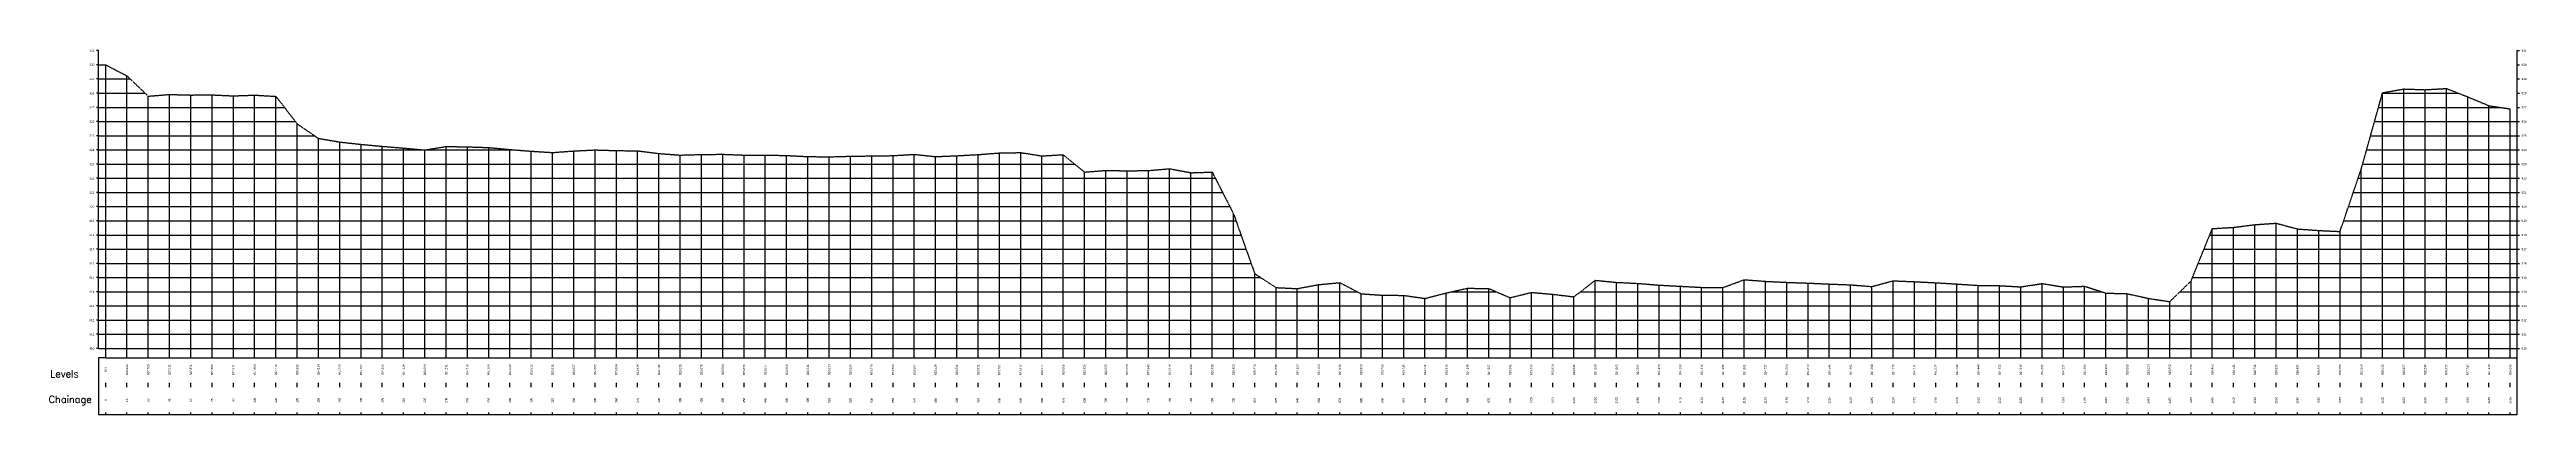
# Model space of a CAD drawing. Header units: millimetres. Extents: x 824502 to 1498685, y 1474633 to 1481826.
# Drawn here: x 1479007 to 1480753, y 1478908 to 1479165 of the extents above; entities that cross this region are included whole.
import ezdxf
from ezdxf.enums import TextEntityAlignment as Align

# ---------------------------------------------------------------- set-up
doc = ezdxf.new("R2010")
doc.units = ezdxf.units.MM
doc.linetypes.add('HIDDEN', pattern=[0.375, 0.25, -0.125])
for name, color, linetype in [('Chainage_TXT', 7, 'Continuous'), ('GL', 3, 'HIDDEN'), ('SCALE_LINE', 1, 'Continuous'), ('TitleBox', 7, 'Continuous')]:
    doc.layers.add(name, color=color, linetype=linetype)
doc.styles.add('ROMANS', font='romans.shx')
doc.styles.get("Standard").update_dxf_attribs({"font": 'arial.ttf'})

msp = doc.modelspace()

# ---------------------------------------------------------------- linework, layer by layer
at = {"layer": 'Chainage_TXT', "color": 0}
for p, q in [((1479041.3, 1479154.518), (1479046.3, 1479154.518)), ((1479041.3, 1479144.518), (1479063.606, 1479144.518)), ((1479041.3, 1479134.518), (1479074.088, 1479134.518)), ((1480651.211, 1479134.518), (1480704.741, 1479134.518)), ((1480651.3, 1478954.518), (1480651.3, 1479134.838)), ((1480666.3, 1478954.518), (1480666.3, 1479137.488)), ((1480681.3, 1478954.518), (1480681.3, 1479136.978)), ((1480696.3, 1478954.518), (1480696.3, 1479137.838)), ((1480711.3, 1478954.518), (1480711.3, 1479131.938)), ((1480726.3, 1478954.518), (1480726.3, 1479125.698)), ((1479041.3, 1479124.518), (1479172.296, 1479124.518)), ((1479041.3, 1479114.518), (1479180.032, 1479114.518)), ((1479181.3, 1478954.518), (1479181.3, 1479112.878)), ((1480645.627, 1479114.518), (1480746.3, 1479114.518)), ((1480648.419, 1479124.518), (1480734.063, 1479124.518)), ((1480741.3, 1478954.518), (1480741.3, 1479123.418)), ((1479041.3, 1479104.518), (1479193.571, 1479104.518)), ((1479041.3, 1479094.518), (1479334.922, 1479094.518)), ((1479196.3, 1478954.518), (1479196.3, 1479102.659)), ((1479211.3, 1478954.518), (1479211.3, 1479100.098)), ((1479226.3, 1478954.518), (1479226.3, 1479098.439)), ((1479241.3, 1478954.518), (1479241.3, 1479097.068)), ((1479256.3, 1478954.518), (1479256.3, 1479095.809)), ((1479271.3, 1478954.518), (1479271.3, 1479094.458)), ((1479286.3, 1478954.518), (1479286.3, 1479096.929)), ((1479301.3, 1478954.518), (1479301.3, 1479096.698)), ((1479316.3, 1478954.518), (1479316.3, 1479096.208)), ((1479331.3, 1478954.518), (1479331.3, 1479094.798)), ((1479346.3, 1478954.518), (1479346.3, 1479093.638)), ((1479361.3, 1478954.518), (1479361.3, 1479092.678)), ((1479376.3, 1478954.518), (1479376.3, 1479093.788)), ((1479391.3, 1478954.518), (1479391.3, 1479094.518)), ((1479406.3, 1478954.518), (1479406.3, 1479094.058)), ((1479421.3, 1478954.518), (1479421.3, 1479093.878)), ((1479436.3, 1478954.518), (1479436.3, 1479091.968)), ((1479451.3, 1478954.518), (1479451.3, 1479090.868)), ((1479466.3, 1478954.518), (1479466.3, 1479091.298)), ((1479481.3, 1478954.518), (1479481.3, 1479091.458)), ((1479496.3, 1478954.518), (1479496.3, 1479090.878)), ((1479511.3, 1478954.518), (1479511.3, 1479090.889)), ((1479526.3, 1478954.518), (1479526.3, 1479090.598)), ((1479586.3, 1478954.518), (1479586.3, 1479090.298)), ((1479601.3, 1478954.518), (1479601.3, 1479090.498)), ((1479616.3, 1478954.518), (1479616.3, 1479091.388)), ((1479646.3, 1478954.518), (1479646.3, 1479090.428)), ((1479661.3, 1478954.518), (1479661.3, 1479091.228)), ((1479676.3, 1478954.518), (1479676.3, 1479092.388)), ((1479691.3, 1478954.518), (1479691.3, 1479092.638)), ((1479706.3, 1478954.518), (1479706.3, 1479090.289)), ((1479721.3, 1478954.518), (1479721.3, 1479091.168)), ((1480640.044, 1479094.518), (1480746.3, 1479094.518)), ((1480642.836, 1479104.518), (1480746.3, 1479104.518)), ((1479041.3, 1479084.518), (1479729.416, 1479084.518)), ((1479041.3, 1479074.518), (1479828.536, 1479074.518)), ((1479541.3, 1478954.518), (1479541.3, 1479089.828)), ((1479556.3, 1478954.518), (1479556.3, 1479089.658)), ((1479571.3, 1478954.518), (1479571.3, 1479090.079)), ((1479631.3, 1478954.518), (1479631.3, 1479089.808)), ((1479736.3, 1478954.518), (1479736.3, 1479078.878)), ((1479751.3, 1478954.518), (1479751.3, 1479080.068)), ((1479766.3, 1478954.518), (1479766.3, 1479079.798)), ((1479781.3, 1478954.518), (1479781.3, 1479079.998)), ((1479796.3, 1478954.518), (1479796.3, 1479081.279)), ((1479811.3, 1478954.518), (1479811.3, 1479078.439)), ((1479826.3, 1478954.518), (1479826.3, 1479078.898)), ((1480634.058, 1479074.518), (1480746.3, 1479074.518)), ((1480636.3, 1478954.518), (1480636.3, 1479081.108)), ((1480637.252, 1479084.518), (1480746.3, 1479084.518)), ((1479041.3, 1479064.518), (1479833.639, 1479064.518)), ((1480630.656, 1479064.518), (1480746.3, 1479064.518)), ((1479041.3, 1479054.518), (1479838.743, 1479054.518)), ((1479041.3, 1479044.518), (1479843.072, 1479044.518)), ((1479841.3, 1478954.518), (1479841.3, 1479049.509)), ((1480531.3, 1478954.518), (1480531.3, 1479039.039)), ((1480546.3, 1478954.518), (1480546.3, 1479039.928)), ((1480561.3, 1478954.518), (1480561.3, 1479041.828)), ((1480576.3, 1478954.518), (1480576.3, 1479042.868)), ((1480591.3, 1478954.518), (1480591.3, 1479038.818)), ((1480623.852, 1479044.518), (1480746.3, 1479044.518)), ((1480627.254, 1479054.518), (1480746.3, 1479054.518)), ((1479041.3, 1479034.518), (1479846.622, 1479034.518)), ((1479041.3, 1479024.518), (1479850.172, 1479024.518)), ((1480525.407, 1479024.518), (1480746.3, 1479024.518)), ((1480529.466, 1479034.518), (1480746.3, 1479034.518)), ((1480606.3, 1478954.518), (1480606.3, 1479037.728)), ((1480621.3, 1478954.518), (1480621.3, 1479037.018)), ((1479041.3, 1479014.518), (1479853.723, 1479014.518)), ((1479041.3, 1479004.518), (1479860.503, 1479004.518)), ((1479856.3, 1478954.518), (1479856.3, 1479007.258)), ((1480201.3, 1478954.518), (1480201.3, 1479003.028)), ((1480517.291, 1479004.518), (1480746.3, 1479004.518)), ((1480521.349, 1479014.518), (1480746.3, 1479014.518)), ((1479041.3, 1478994.518), (1479928.603, 1478994.518)), ((1479871.3, 1478954.518), (1479871.3, 1478997.478)), ((1479886.3, 1478954.518), (1479886.3, 1478996.748)), ((1479901.3, 1478954.518), (1479901.3, 1478999.559)), ((1479916.3, 1478954.518), (1479916.3, 1479000.948)), ((1479931.3, 1478954.518), (1479931.3, 1478993.108)), ((1479946.3, 1478954.518), (1479946.3, 1478992.108)), ((1479961.3, 1478954.518), (1479961.3, 1478991.968)), ((1479976.3, 1478954.518), (1479976.3, 1478989.828)), ((1479991.3, 1478954.518), (1479991.3, 1478993.668)), ((1479995.118, 1478994.518), (1480026.571, 1478994.518)), ((1480006.3, 1478954.518), (1480006.3, 1478997.009)), ((1480021.3, 1478954.518), (1480021.3, 1478996.788)), ((1480036.3, 1478954.518), (1480036.3, 1478990.328)), ((1480051.3, 1478954.518), (1480051.3, 1478994.068)), ((1480066.3, 1478954.518), (1480066.3, 1478992.758)), ((1480081.3, 1478954.518), (1480081.3, 1478990.968)), ((1480085.879, 1478994.518), (1480453.363, 1478994.518)), ((1480096.3, 1478954.518), (1480096.3, 1479002.598)), ((1480111.3, 1478954.518), (1480111.3, 1479001.168)), ((1480126.3, 1478954.518), (1480126.3, 1479000.419)), ((1480141.3, 1478954.518), (1480141.3, 1478999.218)), ((1480156.3, 1478954.518), (1480156.3, 1478998.418)), ((1480171.3, 1478954.518), (1480171.3, 1478997.618)), ((1480186.3, 1478954.518), (1480186.3, 1478997.468)), ((1480216.3, 1478954.518), (1480216.3, 1479001.888)), ((1480231.3, 1478954.518), (1480231.3, 1479001.158)), ((1480246.3, 1478954.518), (1480246.3, 1479000.648)), ((1480261.3, 1478954.518), (1480261.3, 1478999.968)), ((1480276.3, 1478954.518), (1480276.3, 1478999.418)), ((1480291.3, 1478954.518), (1480291.3, 1478998.198)), ((1480306.3, 1478954.518), (1480306.3, 1479002.269)), ((1480321.3, 1478954.518), (1480321.3, 1479001.628)), ((1480336.3, 1478954.518), (1480336.3, 1479000.889)), ((1480351.3, 1478954.518), (1480351.3, 1478999.998)), ((1480366.3, 1478954.518), (1480366.3, 1478999.008)), ((1480381.3, 1478954.518), (1480381.3, 1478998.838)), ((1480396.3, 1478954.518), (1480396.3, 1478997.978)), ((1480396.3, 1478954.518), (1480396.3, 1478997.978)), ((1480411.3, 1478954.518), (1480411.3, 1479000.318)), ((1480426.3, 1478954.518), (1480426.3, 1478997.888)), ((1480441.3, 1478954.518), (1480441.3, 1478998.418)), ((1480456.3, 1478954.518), (1480456.3, 1478993.569)), ((1480471.3, 1478954.518), (1480471.3, 1478993.168)), ((1480486.3, 1478954.518), (1480486.3, 1478989.858)), ((1480501.3, 1478954.518), (1480501.3, 1478987.538)), ((1480508.501, 1478994.518), (1480746.3, 1478994.518)), ((1480516.3, 1478954.518), (1480516.3, 1479002.078)), ((1480516.3, 1478954.518), (1480516.3, 1479002.078)), ((1479041.3, 1478984.518), (1480746.3, 1478984.518)), ((1479041.3, 1478974.518), (1480746.3, 1478974.518)), ((1479041.3, 1478964.518), (1480746.3, 1478964.518)), ((1479041.3, 1478954.518), (1480746.3, 1478954.518)), ((1480746.3, 1478908.018), (1480746.3, 1478954.518)), ((1479046.3, 1478948.018), (1479041.3, 1478948.018)), ((1479041.3, 1478948.018), (1479041.3, 1478908.018)), ((1479046.3, 1478948.018), (1480746.3, 1478948.018)), ((1479041.3, 1478908.018), (1480746.3, 1478908.018))]:
    msp.add_line(p, q, dxfattribs=at)
at = {"layer": 'Chainage_TXT'}
for p, q in [((1479046.3, 1478954.518), (1479046.3, 1479154.518)), ((1479061.3, 1478954.518), (1479061.3, 1479146.718)), ((1479076.3, 1478954.518), (1479076.3, 1479132.408)), ((1479091.3, 1478954.518), (1479091.3, 1479133.618)), ((1479106.3, 1478954.518), (1479106.3, 1479133.228)), ((1479121.3, 1478954.518), (1479121.3, 1479133.318)), ((1479136.3, 1478954.518), (1479136.3, 1479132.628)), ((1479151.3, 1478954.518), (1479151.3, 1479133.158)), ((1479166.3, 1478954.518), (1479166.3, 1479132.269)), ((1479046.3, 1478951.018), (1479046.3, 1478954.518))]:
    msp.add_line(p, q, dxfattribs=at)
at = {"layer": 'GL', "color": 1}
msp.add_lwpolyline([(1479046.3, 1479154.518), (1479061.3, 1479146.718), (1479076.3, 1479132.408), (1479091.3, 1479133.618), (1479106.3, 1479133.228), (1479121.3, 1479133.318), (1479136.3, 1479132.628), (1479151.3, 1479133.158), (1479166.3, 1479132.269), (1479181.3, 1479112.878), (1479196.3, 1479102.659), (1479211.3, 1479100.098), (1479226.3, 1479098.439), (1479241.3, 1479097.068), (1479256.3, 1479095.809), (1479271.3, 1479094.458), (1479286.3, 1479096.929), (1479301.3, 1479096.698), (1479316.3, 1479096.208), (1479331.3, 1479094.798), (1479346.3, 1479093.638), (1479361.3, 1479092.678), (1479376.3, 1479093.788), (1479391.3, 1479094.518), (1479406.3, 1479094.058), (1479421.3, 1479093.878), (1479436.3, 1479091.968), (1479451.3, 1479090.868), (1479466.3, 1479091.298), (1479481.3, 1479091.458), (1479496.3, 1479090.878), (1479511.3, 1479090.889), (1479526.3, 1479090.598), (1479541.3, 1479089.828), (1479556.3, 1479089.658), (1479571.3, 1479090.079), (1479586.3, 1479090.298), (1479601.3, 1479090.498), (1479616.3, 1479091.388), (1479631.3, 1479089.808), (1479646.3, 1479090.428), (1479661.3, 1479091.228), (1479676.3, 1479092.388), (1479691.3, 1479092.638), (1479706.3, 1479090.289), (1479721.3, 1479091.168), (1479736.3, 1479078.878), (1479751.3, 1479080.068), (1479766.3, 1479079.798), (1479781.3, 1479079.998), (1479796.3, 1479081.279), (1479811.3, 1479078.439), (1479826.3, 1479078.898), (1479841.3, 1479049.509), (1479856.3, 1479007.258), (1479871.3, 1478997.478), (1479886.3, 1478996.748), (1479901.3, 1478999.559), (1479916.3, 1479000.948), (1479931.3, 1478993.108), (1479946.3, 1478992.108), (1479961.3, 1478991.968), (1479976.3, 1478989.828), (1479991.3, 1478993.668), (1480006.3, 1478997.009), (1480021.3, 1478996.788), (1480036.3, 1478990.328), (1480051.3, 1478994.068), (1480066.3, 1478992.758), (1480081.3, 1478990.968), (1480096.3, 1479002.598), (1480111.3, 1479001.168), (1480126.3, 1479000.419), (1480141.3, 1478999.218), (1480156.3, 1478998.418), (1480171.3, 1478997.618), (1480186.3, 1478997.468), (1480201.3, 1479003.028), (1480216.3, 1479001.888), (1480231.3, 1479001.158), (1480246.3, 1479000.648), (1480261.3, 1478999.968), (1480276.3, 1478999.418), (1480291.3, 1478998.198), (1480306.3, 1479002.269), (1480321.3, 1479001.628), (1480336.3, 1479000.889), (1480351.3, 1478999.998), (1480366.3, 1478999.008), (1480381.3, 1478998.838), (1480396.3, 1478997.978), (1480411.3, 1479000.318), (1480426.3, 1478997.888), (1480441.3, 1478998.418), (1480456.3, 1478993.569), (1480471.3, 1478993.168), (1480486.3, 1478989.858), (1480501.3, 1478987.538), (1480516.3, 1479002.078), (1480531.3, 1479039.039), (1480546.3, 1479039.928), (1480561.3, 1479041.828), (1480576.3, 1479042.868), (1480591.3, 1479038.818), (1480606.3, 1479037.728), (1480621.3, 1479037.018), (1480636.3, 1479081.108), (1480651.3, 1479134.838), (1480666.3, 1479137.488), (1480681.3, 1479136.978), (1480696.3, 1479137.838), (1480711.3, 1479131.938), (1480726.3, 1479125.698), (1480741.3, 1479123.418)], dxfattribs=at)
at = {"layer": 'SCALE_LINE', "color": 5}
for p, q in [((1479041.3, 1479164.518), (1479039.8, 1479164.518)), ((1479041.3, 1478954.518), (1479041.3, 1479164.518)), ((1480746.3, 1478954.518), (1480746.3, 1479164.518)), ((1480746.3, 1479164.518), (1480747.8, 1479164.518)), ((1479041.3, 1479154.518), (1479039.8, 1479154.518)), ((1479041.3, 1479144.518), (1479039.8, 1479144.518)), ((1480746.3, 1479154.518), (1480747.8, 1479154.518)), ((1480746.3, 1479144.518), (1480747.8, 1479144.518)), ((1479041.3, 1479134.518), (1479039.8, 1479134.518)), ((1480746.3, 1479134.518), (1480747.8, 1479134.518)), ((1479041.3, 1479124.518), (1479039.8, 1479124.518)), ((1479041.3, 1479114.518), (1479039.8, 1479114.518)), ((1480746.3, 1479124.518), (1480747.8, 1479124.518)), ((1480746.3, 1479114.518), (1480747.8, 1479114.518)), ((1479041.3, 1479104.518), (1479039.8, 1479104.518)), ((1479041.3, 1479094.518), (1479039.8, 1479094.518)), ((1480746.3, 1479104.518), (1480747.8, 1479104.518)), ((1480746.3, 1479094.518), (1480747.8, 1479094.518)), ((1479041.3, 1479084.518), (1479039.8, 1479084.518)), ((1479041.3, 1479074.518), (1479039.8, 1479074.518)), ((1480746.3, 1479084.518), (1480747.8, 1479084.518)), ((1480746.3, 1479074.518), (1480747.8, 1479074.518)), ((1479041.3, 1479064.518), (1479039.8, 1479064.518)), ((1480746.3, 1479064.518), (1480747.8, 1479064.518)), ((1479041.3, 1479054.518), (1479039.8, 1479054.518)), ((1479041.3, 1479044.518), (1479039.8, 1479044.518)), ((1480746.3, 1479054.518), (1480747.8, 1479054.518)), ((1480746.3, 1479044.518), (1480747.8, 1479044.518)), ((1479041.3, 1479034.518), (1479039.8, 1479034.518)), ((1479041.3, 1479024.518), (1479039.8, 1479024.518)), ((1480746.3, 1479034.518), (1480747.8, 1479034.518)), ((1480746.3, 1479024.518), (1480747.8, 1479024.518)), ((1479041.3, 1479014.518), (1479039.8, 1479014.518)), ((1479041.3, 1479004.518), (1479039.8, 1479004.518)), ((1480746.3, 1479014.518), (1480747.8, 1479014.518)), ((1480746.3, 1479004.518), (1480747.8, 1479004.518)), ((1479041.3, 1478994.518), (1479039.8, 1478994.518)), ((1480746.3, 1478994.518), (1480747.8, 1478994.518)), ((1479041.3, 1478984.518), (1479039.8, 1478984.518)), ((1479041.3, 1478974.518), (1479039.8, 1478974.518)), ((1480746.3, 1478984.518), (1480747.8, 1478984.518)), ((1480746.3, 1478974.518), (1480747.8, 1478974.518)), ((1479041.3, 1478964.518), (1479039.8, 1478964.518)), ((1479041.3, 1478954.518), (1479039.8, 1478954.518)), ((1480746.3, 1478964.518), (1480747.8, 1478964.518)), ((1480746.3, 1478954.518), (1480747.8, 1478954.518))]:
    msp.add_line(p, q, dxfattribs=at)
at = {"layer": 'TitleBox'}
for p, q in [((1479046.3, 1478948.018), (1479046.3, 1478951.018)), ((1479061.3, 1478948.018), (1479061.3, 1478954.518)), ((1479076.3, 1478948.018), (1479076.3, 1478954.518)), ((1479091.3, 1478948.018), (1479091.3, 1478954.518)), ((1479106.3, 1478948.018), (1479106.3, 1478954.518)), ((1479121.3, 1478948.018), (1479121.3, 1478954.518)), ((1479136.3, 1478948.018), (1479136.3, 1478954.518)), ((1479151.3, 1478948.018), (1479151.3, 1478954.518)), ((1479166.3, 1478948.018), (1479166.3, 1478954.518)), ((1479181.3, 1478948.018), (1479181.3, 1478954.518)), ((1479196.3, 1478948.018), (1479196.3, 1478954.518)), ((1479211.3, 1478948.018), (1479211.3, 1478954.518)), ((1479226.3, 1478948.018), (1479226.3, 1478954.518)), ((1479241.3, 1478948.018), (1479241.3, 1478954.518)), ((1479256.3, 1478948.018), (1479256.3, 1478954.518)), ((1479271.3, 1478948.018), (1479271.3, 1478954.518)), ((1479286.3, 1478948.018), (1479286.3, 1478954.518)), ((1479301.3, 1478948.018), (1479301.3, 1478954.518)), ((1479316.3, 1478948.018), (1479316.3, 1478954.518)), ((1479331.3, 1478948.018), (1479331.3, 1478954.518)), ((1479346.3, 1478948.018), (1479346.3, 1478954.518)), ((1479361.3, 1478948.018), (1479361.3, 1478954.518)), ((1479376.3, 1478948.018), (1479376.3, 1478954.518)), ((1479391.3, 1478948.018), (1479391.3, 1478954.518)), ((1479406.3, 1478948.018), (1479406.3, 1478954.518)), ((1479421.3, 1478948.018), (1479421.3, 1478954.518)), ((1479436.3, 1478948.018), (1479436.3, 1478954.518)), ((1479451.3, 1478948.018), (1479451.3, 1478954.518)), ((1479466.3, 1478948.018), (1479466.3, 1478954.518)), ((1479481.3, 1478948.018), (1479481.3, 1478954.518)), ((1479496.3, 1478948.018), (1479496.3, 1478954.518)), ((1479511.3, 1478948.018), (1479511.3, 1478954.518)), ((1479526.3, 1478948.018), (1479526.3, 1478954.518)), ((1479541.3, 1478948.018), (1479541.3, 1478954.518)), ((1479556.3, 1478948.018), (1479556.3, 1478954.518)), ((1479571.3, 1478948.018), (1479571.3, 1478954.518)), ((1479586.3, 1478948.018), (1479586.3, 1478954.518)), ((1479601.3, 1478948.018), (1479601.3, 1478954.518)), ((1479616.3, 1478948.018), (1479616.3, 1478954.518)), ((1479631.3, 1478948.018), (1479631.3, 1478954.518)), ((1479646.3, 1478948.018), (1479646.3, 1478954.518)), ((1479661.3, 1478948.018), (1479661.3, 1478954.518)), ((1479676.3, 1478948.018), (1479676.3, 1478954.518)), ((1479691.3, 1478948.018), (1479691.3, 1478954.518)), ((1479706.3, 1478948.018), (1479706.3, 1478954.518)), ((1479721.3, 1478948.018), (1479721.3, 1478954.518)), ((1479736.3, 1478948.018), (1479736.3, 1478954.518)), ((1479751.3, 1478948.018), (1479751.3, 1478954.518)), ((1479766.3, 1478948.018), (1479766.3, 1478954.518)), ((1479781.3, 1478948.018), (1479781.3, 1478954.518)), ((1479796.3, 1478948.018), (1479796.3, 1478954.518)), ((1479811.3, 1478948.018), (1479811.3, 1478954.518)), ((1479826.3, 1478948.018), (1479826.3, 1478954.518)), ((1479841.3, 1478948.018), (1479841.3, 1478954.518)), ((1479856.3, 1478948.018), (1479856.3, 1478954.518)), ((1479871.3, 1478948.018), (1479871.3, 1478954.518)), ((1479886.3, 1478948.018), (1479886.3, 1478954.518)), ((1479901.3, 1478948.018), (1479901.3, 1478954.518)), ((1479916.3, 1478948.018), (1479916.3, 1478954.518)), ((1479931.3, 1478948.018), (1479931.3, 1478954.518)), ((1479946.3, 1478948.018), (1479946.3, 1478954.518)), ((1479961.3, 1478948.018), (1479961.3, 1478954.518)), ((1479976.3, 1478948.018), (1479976.3, 1478954.518)), ((1479991.3, 1478948.018), (1479991.3, 1478954.518)), ((1480006.3, 1478948.018), (1480006.3, 1478954.518)), ((1480021.3, 1478948.018), (1480021.3, 1478954.518)), ((1480036.3, 1478948.018), (1480036.3, 1478954.518)), ((1480051.3, 1478948.018), (1480051.3, 1478954.518)), ((1480066.3, 1478948.018), (1480066.3, 1478954.518)), ((1480081.3, 1478948.018), (1480081.3, 1478954.518)), ((1480096.3, 1478948.018), (1480096.3, 1478954.518)), ((1480111.3, 1478948.018), (1480111.3, 1478954.518)), ((1480126.3, 1478948.018), (1480126.3, 1478954.518)), ((1480141.3, 1478948.018), (1480141.3, 1478954.518)), ((1480156.3, 1478948.018), (1480156.3, 1478954.518)), ((1480171.3, 1478948.018), (1480171.3, 1478954.518)), ((1480186.3, 1478948.018), (1480186.3, 1478954.518)), ((1480201.3, 1478948.018), (1480201.3, 1478954.518)), ((1480216.3, 1478948.018), (1480216.3, 1478954.518)), ((1480231.3, 1478948.018), (1480231.3, 1478954.518)), ((1480246.3, 1478948.018), (1480246.3, 1478954.518)), ((1480261.3, 1478948.018), (1480261.3, 1478954.518)), ((1480276.3, 1478948.018), (1480276.3, 1478954.518)), ((1480291.3, 1478948.018), (1480291.3, 1478954.518)), ((1480306.3, 1478948.018), (1480306.3, 1478954.518)), ((1480321.3, 1478948.018), (1480321.3, 1478954.518)), ((1480336.3, 1478948.018), (1480336.3, 1478954.518)), ((1480351.3, 1478948.018), (1480351.3, 1478954.518)), ((1480366.3, 1478948.018), (1480366.3, 1478954.518)), ((1480381.3, 1478948.018), (1480381.3, 1478954.518)), ((1480396.3, 1478948.018), (1480396.3, 1478954.518)), ((1480411.3, 1478948.018), (1480411.3, 1478954.518)), ((1480426.3, 1478948.018), (1480426.3, 1478954.518)), ((1480441.3, 1478948.018), (1480441.3, 1478954.518)), ((1480456.3, 1478948.018), (1480456.3, 1478954.518)), ((1480471.3, 1478948.018), (1480471.3, 1478954.518)), ((1480486.3, 1478948.018), (1480486.3, 1478954.518)), ((1480501.3, 1478948.018), (1480501.3, 1478954.518)), ((1480516.3, 1478948.018), (1480516.3, 1478954.518)), ((1480531.3, 1478948.018), (1480531.3, 1478954.518)), ((1480546.3, 1478948.018), (1480546.3, 1478954.518)), ((1480561.3, 1478948.018), (1480561.3, 1478954.518)), ((1480576.3, 1478948.018), (1480576.3, 1478954.518)), ((1480591.3, 1478948.018), (1480591.3, 1478954.518)), ((1480606.3, 1478948.018), (1480606.3, 1478954.518)), ((1480621.3, 1478948.018), (1480621.3, 1478954.518)), ((1480636.3, 1478948.018), (1480636.3, 1478954.518)), ((1480651.3, 1478948.018), (1480651.3, 1478954.518)), ((1480666.3, 1478948.018), (1480666.3, 1478954.518)), ((1480681.3, 1478948.018), (1480681.3, 1478954.518)), ((1480696.3, 1478948.018), (1480696.3, 1478954.518)), ((1480711.3, 1478948.018), (1480711.3, 1478954.518)), ((1480726.3, 1478948.018), (1480726.3, 1478954.518)), ((1480741.3, 1478948.018), (1480741.3, 1478954.518)), ((1479046.3, 1478927.268), (1479046.3, 1478930.268)), ((1479061.3, 1478927.268), (1479061.3, 1478930.268)), ((1479076.3, 1478927.268), (1479076.3, 1478930.268)), ((1479091.3, 1478927.268), (1479091.3, 1478930.268)), ((1479106.3, 1478927.268), (1479106.3, 1478930.268)), ((1479121.3, 1478927.268), (1479121.3, 1478930.268)), ((1479136.3, 1478927.268), (1479136.3, 1478930.268)), ((1479151.3, 1478927.268), (1479151.3, 1478930.268)), ((1479166.3, 1478927.268), (1479166.3, 1478930.268)), ((1479181.3, 1478927.268), (1479181.3, 1478930.268)), ((1479196.3, 1478927.268), (1479196.3, 1478930.268)), ((1479211.3, 1478927.268), (1479211.3, 1478930.268)), ((1479226.3, 1478927.268), (1479226.3, 1478930.268)), ((1479241.3, 1478927.268), (1479241.3, 1478930.268)), ((1479256.3, 1478927.268), (1479256.3, 1478930.268)), ((1479271.3, 1478927.268), (1479271.3, 1478930.268)), ((1479286.3, 1478927.268), (1479286.3, 1478930.268)), ((1479301.3, 1478927.268), (1479301.3, 1478930.268)), ((1479316.3, 1478927.268), (1479316.3, 1478930.268)), ((1479331.3, 1478927.268), (1479331.3, 1478930.268)), ((1479346.3, 1478927.268), (1479346.3, 1478930.268)), ((1479361.3, 1478927.268), (1479361.3, 1478930.268)), ((1479376.3, 1478927.268), (1479376.3, 1478930.268)), ((1479391.3, 1478927.268), (1479391.3, 1478930.268)), ((1479406.3, 1478927.268), (1479406.3, 1478930.268)), ((1479421.3, 1478927.268), (1479421.3, 1478930.268)), ((1479436.3, 1478927.268), (1479436.3, 1478930.268)), ((1479451.3, 1478927.268), (1479451.3, 1478930.268)), ((1479466.3, 1478927.268), (1479466.3, 1478930.268)), ((1479481.3, 1478927.268), (1479481.3, 1478930.268)), ((1479496.3, 1478927.268), (1479496.3, 1478930.268)), ((1479511.3, 1478927.268), (1479511.3, 1478930.268)), ((1479526.3, 1478927.268), (1479526.3, 1478930.268)), ((1479541.3, 1478927.268), (1479541.3, 1478930.268)), ((1479556.3, 1478927.268), (1479556.3, 1478930.268)), ((1479571.3, 1478927.268), (1479571.3, 1478930.268)), ((1479586.3, 1478927.268), (1479586.3, 1478930.268)), ((1479601.3, 1478927.268), (1479601.3, 1478930.268)), ((1479616.3, 1478927.268), (1479616.3, 1478930.268)), ((1479631.3, 1478927.268), (1479631.3, 1478930.268)), ((1479646.3, 1478927.268), (1479646.3, 1478930.268)), ((1479661.3, 1478927.268), (1479661.3, 1478930.268)), ((1479676.3, 1478927.268), (1479676.3, 1478930.268)), ((1479691.3, 1478927.268), (1479691.3, 1478930.268)), ((1479706.3, 1478927.268), (1479706.3, 1478930.268)), ((1479721.3, 1478927.268), (1479721.3, 1478930.268)), ((1479736.3, 1478927.268), (1479736.3, 1478930.268)), ((1479751.3, 1478927.268), (1479751.3, 1478930.268)), ((1479766.3, 1478927.268), (1479766.3, 1478930.268)), ((1479781.3, 1478927.268), (1479781.3, 1478930.268)), ((1479796.3, 1478927.268), (1479796.3, 1478930.268)), ((1479811.3, 1478927.268), (1479811.3, 1478930.268)), ((1479826.3, 1478927.268), (1479826.3, 1478930.268)), ((1479841.3, 1478927.268), (1479841.3, 1478930.268)), ((1479856.3, 1478927.268), (1479856.3, 1478930.268)), ((1479871.3, 1478927.268), (1479871.3, 1478930.268)), ((1479886.3, 1478927.268), (1479886.3, 1478930.268)), ((1479901.3, 1478927.268), (1479901.3, 1478930.268)), ((1479916.3, 1478927.268), (1479916.3, 1478930.268)), ((1479931.3, 1478927.268), (1479931.3, 1478930.268)), ((1479946.3, 1478927.268), (1479946.3, 1478930.268)), ((1479961.3, 1478927.268), (1479961.3, 1478930.268)), ((1479976.3, 1478927.268), (1479976.3, 1478930.268)), ((1479991.3, 1478927.268), (1479991.3, 1478930.268)), ((1480006.3, 1478927.268), (1480006.3, 1478930.268)), ((1480021.3, 1478927.268), (1480021.3, 1478930.268)), ((1480036.3, 1478927.268), (1480036.3, 1478930.268)), ((1480051.3, 1478927.268), (1480051.3, 1478930.268)), ((1480066.3, 1478927.268), (1480066.3, 1478930.268)), ((1480081.3, 1478927.268), (1480081.3, 1478930.268)), ((1480096.3, 1478927.268), (1480096.3, 1478930.268)), ((1480111.3, 1478927.268), (1480111.3, 1478930.268)), ((1480126.3, 1478927.268), (1480126.3, 1478930.268)), ((1480141.3, 1478927.268), (1480141.3, 1478930.268)), ((1480156.3, 1478927.268), (1480156.3, 1478930.268)), ((1480171.3, 1478927.268), (1480171.3, 1478930.268)), ((1480186.3, 1478927.268), (1480186.3, 1478930.268)), ((1480201.3, 1478927.268), (1480201.3, 1478930.268)), ((1480216.3, 1478927.268), (1480216.3, 1478930.268)), ((1480231.3, 1478927.268), (1480231.3, 1478930.268)), ((1480246.3, 1478927.268), (1480246.3, 1478930.268)), ((1480261.3, 1478927.268), (1480261.3, 1478930.268)), ((1480276.3, 1478927.268), (1480276.3, 1478930.268)), ((1480291.3, 1478927.268), (1480291.3, 1478930.268)), ((1480306.3, 1478927.268), (1480306.3, 1478930.268)), ((1480321.3, 1478927.268), (1480321.3, 1478930.268)), ((1480336.3, 1478927.268), (1480336.3, 1478930.268)), ((1480351.3, 1478927.268), (1480351.3, 1478930.268)), ((1480366.3, 1478927.268), (1480366.3, 1478930.268)), ((1480381.3, 1478927.268), (1480381.3, 1478930.268)), ((1480396.3, 1478927.268), (1480396.3, 1478930.268)), ((1480411.3, 1478927.268), (1480411.3, 1478930.268)), ((1480426.3, 1478927.268), (1480426.3, 1478930.268)), ((1480441.3, 1478927.268), (1480441.3, 1478930.268)), ((1480456.3, 1478927.268), (1480456.3, 1478930.268)), ((1480471.3, 1478927.268), (1480471.3, 1478930.268)), ((1480486.3, 1478927.268), (1480486.3, 1478930.268)), ((1480501.3, 1478927.268), (1480501.3, 1478930.268)), ((1480516.3, 1478927.268), (1480516.3, 1478930.268)), ((1480531.3, 1478927.268), (1480531.3, 1478930.268)), ((1480546.3, 1478927.268), (1480546.3, 1478930.268)), ((1480561.3, 1478927.268), (1480561.3, 1478930.268)), ((1480576.3, 1478927.268), (1480576.3, 1478930.268)), ((1480591.3, 1478927.268), (1480591.3, 1478930.268)), ((1480606.3, 1478927.268), (1480606.3, 1478930.268)), ((1480621.3, 1478927.268), (1480621.3, 1478930.268)), ((1480636.3, 1478927.268), (1480636.3, 1478930.268)), ((1480651.3, 1478927.268), (1480651.3, 1478930.268)), ((1480666.3, 1478927.268), (1480666.3, 1478930.268)), ((1480681.3, 1478927.268), (1480681.3, 1478930.268)), ((1480696.3, 1478927.268), (1480696.3, 1478930.268)), ((1480711.3, 1478927.268), (1480711.3, 1478930.268)), ((1480726.3, 1478927.268), (1480726.3, 1478930.268)), ((1480741.3, 1478927.268), (1480741.3, 1478930.268)), ((1479046.3, 1478908.018), (1479046.3, 1478909.518)), ((1479061.3, 1478908.018), (1479061.3, 1478909.518)), ((1479076.3, 1478908.018), (1479076.3, 1478909.518)), ((1479091.3, 1478908.018), (1479091.3, 1478909.518)), ((1479106.3, 1478908.018), (1479106.3, 1478909.518)), ((1479121.3, 1478908.018), (1479121.3, 1478909.518)), ((1479136.3, 1478908.018), (1479136.3, 1478909.518)), ((1479151.3, 1478908.018), (1479151.3, 1478909.518)), ((1479166.3, 1478908.018), (1479166.3, 1478909.518)), ((1479181.3, 1478908.018), (1479181.3, 1478909.518)), ((1479196.3, 1478908.018), (1479196.3, 1478909.518)), ((1479211.3, 1478908.018), (1479211.3, 1478909.518)), ((1479226.3, 1478908.018), (1479226.3, 1478909.518)), ((1479241.3, 1478908.018), (1479241.3, 1478909.518)), ((1479256.3, 1478908.018), (1479256.3, 1478909.518)), ((1479271.3, 1478908.018), (1479271.3, 1478909.518)), ((1479286.3, 1478908.018), (1479286.3, 1478909.518)), ((1479301.3, 1478908.018), (1479301.3, 1478909.518)), ((1479316.3, 1478908.018), (1479316.3, 1478909.518)), ((1479331.3, 1478908.018), (1479331.3, 1478909.518)), ((1479346.3, 1478908.018), (1479346.3, 1478909.518)), ((1479361.3, 1478908.018), (1479361.3, 1478909.518)), ((1479376.3, 1478908.018), (1479376.3, 1478909.518)), ((1479391.3, 1478908.018), (1479391.3, 1478909.518)), ((1479406.3, 1478908.018), (1479406.3, 1478909.518)), ((1479421.3, 1478908.018), (1479421.3, 1478909.518)), ((1479436.3, 1478908.018), (1479436.3, 1478909.518)), ((1479451.3, 1478908.018), (1479451.3, 1478909.518)), ((1479466.3, 1478908.018), (1479466.3, 1478909.518)), ((1479481.3, 1478908.018), (1479481.3, 1478909.518)), ((1479496.3, 1478908.018), (1479496.3, 1478909.518)), ((1479511.3, 1478908.018), (1479511.3, 1478909.518)), ((1479526.3, 1478908.018), (1479526.3, 1478909.518)), ((1479541.3, 1478908.018), (1479541.3, 1478909.518)), ((1479556.3, 1478908.018), (1479556.3, 1478909.518)), ((1479571.3, 1478908.018), (1479571.3, 1478909.518)), ((1479586.3, 1478908.018), (1479586.3, 1478909.518)), ((1479601.3, 1478908.018), (1479601.3, 1478909.518)), ((1479616.3, 1478908.018), (1479616.3, 1478909.518)), ((1479631.3, 1478908.018), (1479631.3, 1478909.518)), ((1479646.3, 1478908.018), (1479646.3, 1478909.518)), ((1479661.3, 1478908.018), (1479661.3, 1478909.518)), ((1479676.3, 1478908.018), (1479676.3, 1478909.518)), ((1479691.3, 1478908.018), (1479691.3, 1478909.518)), ((1479706.3, 1478908.018), (1479706.3, 1478909.518)), ((1479721.3, 1478908.018), (1479721.3, 1478909.518)), ((1479736.3, 1478908.018), (1479736.3, 1478909.518)), ((1479751.3, 1478908.018), (1479751.3, 1478909.518)), ((1479766.3, 1478908.018), (1479766.3, 1478909.518)), ((1479781.3, 1478908.018), (1479781.3, 1478909.518)), ((1479796.3, 1478908.018), (1479796.3, 1478909.518)), ((1479811.3, 1478908.018), (1479811.3, 1478909.518)), ((1479826.3, 1478908.018), (1479826.3, 1478909.518)), ((1479841.3, 1478908.018), (1479841.3, 1478909.518)), ((1479856.3, 1478908.018), (1479856.3, 1478909.518)), ((1479871.3, 1478908.018), (1479871.3, 1478909.518)), ((1479886.3, 1478908.018), (1479886.3, 1478909.518)), ((1479901.3, 1478908.018), (1479901.3, 1478909.518)), ((1479916.3, 1478908.018), (1479916.3, 1478909.518)), ((1479931.3, 1478908.018), (1479931.3, 1478909.518)), ((1479946.3, 1478908.018), (1479946.3, 1478909.518)), ((1479961.3, 1478908.018), (1479961.3, 1478909.518)), ((1479976.3, 1478908.018), (1479976.3, 1478909.518)), ((1479991.3, 1478908.018), (1479991.3, 1478909.518)), ((1480006.3, 1478908.018), (1480006.3, 1478909.518)), ((1480021.3, 1478908.018), (1480021.3, 1478909.518)), ((1480036.3, 1478908.018), (1480036.3, 1478909.518)), ((1480051.3, 1478908.018), (1480051.3, 1478909.518)), ((1480066.3, 1478908.018), (1480066.3, 1478909.518)), ((1480081.3, 1478908.018), (1480081.3, 1478909.518)), ((1480096.3, 1478908.018), (1480096.3, 1478909.518)), ((1480111.3, 1478908.018), (1480111.3, 1478909.518)), ((1480126.3, 1478908.018), (1480126.3, 1478909.518)), ((1480141.3, 1478908.018), (1480141.3, 1478909.518)), ((1480156.3, 1478908.018), (1480156.3, 1478909.518)), ((1480171.3, 1478908.018), (1480171.3, 1478909.518)), ((1480186.3, 1478908.018), (1480186.3, 1478909.518)), ((1480201.3, 1478908.018), (1480201.3, 1478909.518)), ((1480216.3, 1478908.018), (1480216.3, 1478909.518)), ((1480231.3, 1478908.018), (1480231.3, 1478909.518)), ((1480246.3, 1478908.018), (1480246.3, 1478909.518)), ((1480261.3, 1478908.018), (1480261.3, 1478909.518)), ((1480276.3, 1478908.018), (1480276.3, 1478909.518)), ((1480291.3, 1478908.018), (1480291.3, 1478909.518)), ((1480306.3, 1478908.018), (1480306.3, 1478909.518)), ((1480321.3, 1478908.018), (1480321.3, 1478909.518)), ((1480336.3, 1478908.018), (1480336.3, 1478909.518)), ((1480351.3, 1478908.018), (1480351.3, 1478909.518)), ((1480366.3, 1478908.018), (1480366.3, 1478909.518)), ((1480381.3, 1478908.018), (1480381.3, 1478909.518)), ((1480396.3, 1478908.018), (1480396.3, 1478909.518)), ((1480411.3, 1478908.018), (1480411.3, 1478909.518)), ((1480426.3, 1478908.018), (1480426.3, 1478909.518)), ((1480441.3, 1478908.018), (1480441.3, 1478909.518)), ((1480456.3, 1478908.018), (1480456.3, 1478909.518)), ((1480471.3, 1478908.018), (1480471.3, 1478909.518)), ((1480486.3, 1478908.018), (1480486.3, 1478909.518)), ((1480501.3, 1478908.018), (1480501.3, 1478909.518)), ((1480516.3, 1478908.018), (1480516.3, 1478909.518)), ((1480531.3, 1478908.018), (1480531.3, 1478909.518)), ((1480546.3, 1478908.018), (1480546.3, 1478909.518)), ((1480561.3, 1478908.018), (1480561.3, 1478909.518)), ((1480576.3, 1478908.018), (1480576.3, 1478909.518)), ((1480591.3, 1478908.018), (1480591.3, 1478909.518)), ((1480606.3, 1478908.018), (1480606.3, 1478909.518)), ((1480621.3, 1478908.018), (1480621.3, 1478909.518)), ((1480636.3, 1478908.018), (1480636.3, 1478909.518)), ((1480651.3, 1478908.018), (1480651.3, 1478909.518)), ((1480666.3, 1478908.018), (1480666.3, 1478909.518)), ((1480681.3, 1478908.018), (1480681.3, 1478909.518)), ((1480696.3, 1478908.018), (1480696.3, 1478909.518)), ((1480711.3, 1478908.018), (1480711.3, 1478909.518)), ((1480726.3, 1478908.018), (1480726.3, 1478909.518)), ((1480741.3, 1478908.018), (1480741.3, 1478909.518))]:
    msp.add_line(p, q, dxfattribs=at)

# ---------------------------------------------------------------- texts
for s, p in [('931', (1479038.3, 1479164.518)), ('930', (1479038.3, 1479154.518)), ('929', (1479038.3, 1479144.518)), ('928', (1479038.3, 1479134.518)), ('927', (1479038.3, 1479124.518)), ('926', (1479038.3, 1479114.518)), ('925', (1479038.3, 1479104.518)), ('924', (1479038.3, 1479094.518)), ('923', (1479038.3, 1479084.518)), ('922', (1479038.3, 1479074.518)), ('921', (1479038.3, 1479064.518)), ('920', (1479038.3, 1479054.518)), ('919', (1479038.3, 1479044.518)), ('918', (1479038.3, 1479034.518)), ('917', (1479038.3, 1479024.518)), ('916', (1479038.3, 1479014.518)), ('915', (1479038.3, 1479004.518)), ('914', (1479038.3, 1478994.518)), ('913', (1479038.3, 1478984.518)), ('912', (1479038.3, 1478974.518)), ('911', (1479038.3, 1478964.518)), ('910', (1479038.3, 1478954.518))]:
    msp.add_text(s, height=1.5).set_placement(p, align=Align.MIDDLE_RIGHT)
for s, p in [('931', (1480749.3, 1479164.518)), ('930', (1480749.3, 1479154.518)), ('929', (1480749.3, 1479144.518)), ('928', (1480749.3, 1479134.518)), ('927', (1480749.3, 1479124.518)), ('926', (1480749.3, 1479114.518)), ('925', (1480749.3, 1479104.518)), ('924', (1480749.3, 1479094.518)), ('923', (1480749.3, 1479084.518)), ('922', (1480749.3, 1479074.518)), ('921', (1480749.3, 1479064.518)), ('920', (1480749.3, 1479054.518)), ('919', (1480749.3, 1479044.518)), ('918', (1480749.3, 1479034.518)), ('917', (1480749.3, 1479024.518)), ('916', (1480749.3, 1479014.518)), ('915', (1480749.3, 1479004.518)), ('914', (1480749.3, 1478994.518)), ('913', (1480749.3, 1478984.518)), ('912', (1480749.3, 1478974.518)), ('911', (1480749.3, 1478964.518)), ('910', (1480749.3, 1478954.518))]:
    msp.add_text(s, height=1.5).set_placement(p, align=Align.MIDDLE_LEFT)
at = {"layer": 'Chainage_TXT', "color": 0, "char_height": 5, "attachment_point": 1, "style": 'ROMANS'}
for s, width, insert in [('Levels', 22.87257, (1479007.153, 1478939.166)), ('Chainage ', 19.53763, (1479006.09, 1478921.16))]:
    msp.add_mtext_dynamic_manual_height_columns(s, width=width, gutter_width=1, heights=[0], dxfattribs=dict(at, insert=insert))
at = {"layer": 'TitleBox'}
for s, p in [('930', (1479046.3, 1478939.518)), ('929.220', (1479061.3, 1478939.518)), ('927.789', (1479076.3, 1478939.518)), ('927.910', (1479091.3, 1478939.518)), ('927.871', (1479106.3, 1478939.518)), ('927.880', (1479121.3, 1478939.518)), ('927.811', (1479136.3, 1478939.518)), ('927.864', (1479151.3, 1478939.518)), ('927.775', (1479166.3, 1478939.518)), ('925.836', (1479181.3, 1478939.518)), ('924.814', (1479196.3, 1478939.518)), ('924.558', (1479211.3, 1478939.518)), ('924.392', (1479226.3, 1478939.518)), ('924.255', (1479241.3, 1478939.518)), ('924.129', (1479256.3, 1478939.518)), ('923.994', (1479271.3, 1478939.518)), ('924.241', (1479286.3, 1478939.518)), ('924.218', (1479301.3, 1478939.518)), ('924.169', (1479316.3, 1478939.518)), ('924.028', (1479331.3, 1478939.518)), ('923.912', (1479346.3, 1478939.518)), ('923.816', (1479361.3, 1478939.518)), ('923.927', (1479376.3, 1478939.518)), ('924.000', (1479391.3, 1478939.518)), ('923.954', (1479406.3, 1478939.518)), ('923.936', (1479421.3, 1478939.518)), ('923.745', (1479436.3, 1478939.518)), ('923.635', (1479451.3, 1478939.518)), ('923.678', (1479466.3, 1478939.518)), ('923.694', (1479481.3, 1478939.518)), ('923.636', (1479496.3, 1478939.518)), ('923.637', (1479511.3, 1478939.518)), ('923.608', (1479526.3, 1478939.518)), ('923.531', (1479541.3, 1478939.518)), ('923.514', (1479556.3, 1478939.518)), ('923.556', (1479571.3, 1478939.518)), ('923.578', (1479586.3, 1478939.518)), ('923.598', (1479601.3, 1478939.518)), ('923.687', (1479616.3, 1478939.518)), ('923.529', (1479631.3, 1478939.518)), ('923.591', (1479646.3, 1478939.518)), ('923.671', (1479661.3, 1478939.518)), ('923.787', (1479676.3, 1478939.518)), ('923.812', (1479691.3, 1478939.518)), ('923.577', (1479706.3, 1478939.518)), ('923.665', (1479721.3, 1478939.518)), ('922.436', (1479736.3, 1478939.518)), ('922.555', (1479751.3, 1478939.518)), ('922.528', (1479766.3, 1478939.518)), ('922.548', (1479781.3, 1478939.518)), ('922.676', (1479796.3, 1478939.518)), ('922.392', (1479811.3, 1478939.518)), ('922.438', (1479826.3, 1478939.518)), ('919.499', (1479841.3, 1478939.518)), ('915.274', (1479856.3, 1478939.518)), ('914.296', (1479871.3, 1478939.518)), ('914.223', (1479886.3, 1478939.518)), ('914.504', (1479901.3, 1478939.518)), ('914.643', (1479916.3, 1478939.518)), ('913.859', (1479931.3, 1478939.518)), ('913.759', (1479946.3, 1478939.518)), ('913.745', (1479961.3, 1478939.518)), ('913.531', (1479976.3, 1478939.518)), ('913.915', (1479991.3, 1478939.518)), ('914.249', (1480006.3, 1478939.518)), ('914.227', (1480021.3, 1478939.518)), ('913.581', (1480036.3, 1478939.518)), ('913.955', (1480051.3, 1478939.518)), ('913.824', (1480066.3, 1478939.518)), ('913.645', (1480081.3, 1478939.518)), ('914.808', (1480096.3, 1478939.518)), ('914.665', (1480111.3, 1478939.518)), ('914.590', (1480126.3, 1478939.518)), ('914.470', (1480141.3, 1478939.518)), ('914.390', (1480156.3, 1478939.518)), ('914.310', (1480171.3, 1478939.518)), ('914.295', (1480186.3, 1478939.518)), ('914.851', (1480201.3, 1478939.518)), ('914.737', (1480216.3, 1478939.518)), ('914.664', (1480231.3, 1478939.518)), ('914.613', (1480246.3, 1478939.518)), ('914.545', (1480261.3, 1478939.518)), ('914.490', (1480276.3, 1478939.518)), ('914.368', (1480291.3, 1478939.518)), ('914.775', (1480306.3, 1478939.518)), ('914.711', (1480321.3, 1478939.518)), ('914.637', (1480336.3, 1478939.518)), ('914.548', (1480351.3, 1478939.518)), ('914.449', (1480366.3, 1478939.518)), ('914.432', (1480381.3, 1478939.518)), ('914.346', (1480396.3, 1478939.518)), ('914.580', (1480411.3, 1478939.518)), ('914.337', (1480426.3, 1478939.518)), ('914.390', (1480441.3, 1478939.518)), ('913.905', (1480456.3, 1478939.518)), ('913.865', (1480471.3, 1478939.518)), ('913.534', (1480486.3, 1478939.518)), ('913.302', (1480501.3, 1478939.518)), ('914.756', (1480516.3, 1478939.518)), ('918.452', (1480531.3, 1478939.518)), ('918.541', (1480546.3, 1478939.518)), ('918.731', (1480561.3, 1478939.518)), ('918.835', (1480576.3, 1478939.518)), ('918.430', (1480591.3, 1478939.518)), ('918.321', (1480606.3, 1478939.518)), ('918.250', (1480621.3, 1478939.518)), ('922.659', (1480636.3, 1478939.518)), ('928.032', (1480651.3, 1478939.518)), ('928.297', (1480666.3, 1478939.518)), ('928.246', (1480681.3, 1478939.518)), ('928.332', (1480696.3, 1478939.518)), ('927.742', (1480711.3, 1478939.518)), ('927.118', (1480726.3, 1478939.518)), ('926.890', (1480741.3, 1478939.518)), ('0', (1479046.3, 1478918.018)), ('15', (1479061.3, 1478918.018)), ('30', (1479076.3, 1478918.018)), ('45', (1479091.3, 1478918.018)), ('60', (1479106.3, 1478918.018)), ('75', (1479121.3, 1478918.018)), ('90', (1479136.3, 1478918.018)), ('105', (1479151.3, 1478918.018)), ('120', (1479166.3, 1478918.018)), ('135', (1479181.3, 1478918.018)), ('150', (1479196.3, 1478918.018)), ('165', (1479211.3, 1478918.018)), ('180', (1479226.3, 1478918.018)), ('195', (1479241.3, 1478918.018)), ('210', (1479256.3, 1478918.018)), ('225', (1479271.3, 1478918.018)), ('240', (1479286.3, 1478918.018)), ('255', (1479301.3, 1478918.018)), ('270', (1479316.3, 1478918.018)), ('285', (1479331.3, 1478918.018)), ('300', (1479346.3, 1478918.018)), ('315', (1479361.3, 1478918.018)), ('330', (1479376.3, 1478918.018)), ('345', (1479391.3, 1478918.018)), ('360', (1479406.3, 1478918.018)), ('375', (1479421.3, 1478918.018)), ('390', (1479436.3, 1478918.018)), ('405', (1479451.3, 1478918.018)), ('420', (1479466.3, 1478918.018)), ('435', (1479481.3, 1478918.018)), ('450', (1479496.3, 1478918.018)), ('465', (1479511.3, 1478918.018)), ('480', (1479526.3, 1478918.018)), ('495', (1479541.3, 1478918.018)), ('510', (1479556.3, 1478918.018)), ('525', (1479571.3, 1478918.018)), ('540', (1479586.3, 1478918.018)), ('555', (1479601.3, 1478918.018)), ('570', (1479616.3, 1478918.018)), ('585', (1479631.3, 1478918.018)), ('600', (1479646.3, 1478918.018)), ('615', (1479661.3, 1478918.018)), ('630', (1479676.3, 1478918.018)), ('645', (1479691.3, 1478918.018)), ('660', (1479706.3, 1478918.018)), ('675', (1479721.3, 1478918.018)), ('690', (1479736.3, 1478918.018)), ('705', (1479751.3, 1478918.018)), ('720', (1479766.3, 1478918.018)), ('735', (1479781.3, 1478918.018)), ('750', (1479796.3, 1478918.018)), ('765', (1479811.3, 1478918.018)), ('780', (1479826.3, 1478918.018)), ('795', (1479841.3, 1478918.018)), ('810', (1479856.3, 1478918.018)), ('825', (1479871.3, 1478918.018)), ('840', (1479886.3, 1478918.018)), ('855', (1479901.3, 1478918.018)), ('870', (1479916.3, 1478918.018)), ('885', (1479931.3, 1478918.018)), ('900', (1479946.3, 1478918.018)), ('915', (1479961.3, 1478918.018)), ('930', (1479976.3, 1478918.018)), ('945', (1479991.3, 1478918.018)), ('960', (1480006.3, 1478918.018)), ('975', (1480021.3, 1478918.018)), ('990', (1480036.3, 1478918.018)), ('1005', (1480051.3, 1478918.018)), ('1020', (1480066.3, 1478918.018)), ('1035', (1480081.3, 1478918.018)), ('1050', (1480096.3, 1478918.018)), ('1065', (1480111.3, 1478918.018)), ('1080', (1480126.3, 1478918.018)), ('1095', (1480141.3, 1478918.018)), ('1100', (1480156.3, 1478918.018)), ('1125', (1480171.3, 1478918.018)), ('1140', (1480186.3, 1478918.018)), ('1155', (1480201.3, 1478918.018)), ('1170', (1480216.3, 1478918.018)), ('1185', (1480231.3, 1478918.018)), ('1200', (1480246.3, 1478918.018)), ('1215', (1480261.3, 1478918.018)), ('1230', (1480276.3, 1478918.018)), ('1245', (1480291.3, 1478918.018)), ('1260', (1480306.3, 1478918.018)), ('1275', (1480321.3, 1478918.018)), ('1290', (1480336.3, 1478918.018)), ('1305', (1480351.3, 1478918.018)), ('1320', (1480366.3, 1478918.018)), ('1335', (1480381.3, 1478918.018)), ('1350', (1480396.3, 1478918.018)), ('1365', (1480411.3, 1478918.018)), ('1380', (1480426.3, 1478918.018)), ('1395', (1480441.3, 1478918.018)), ('1410', (1480456.3, 1478918.018)), ('1425', (1480471.3, 1478918.018)), ('1440', (1480486.3, 1478918.018)), ('1455', (1480501.3, 1478918.018)), ('1470', (1480516.3, 1478918.018)), ('1485', (1480531.3, 1478918.018)), ('1500', (1480546.3, 1478918.018)), ('1515', (1480561.3, 1478918.018)), ('1530', (1480576.3, 1478918.018)), ('1545', (1480591.3, 1478918.018)), ('1560', (1480606.3, 1478918.018)), ('1575', (1480621.3, 1478918.018)), ('1590', (1480636.3, 1478918.018)), ('1605', (1480651.3, 1478918.018)), ('1620', (1480666.3, 1478918.018)), ('1635', (1480681.3, 1478918.018)), ('1650', (1480696.3, 1478918.018)), ('1665', (1480711.3, 1478918.018)), ('1680', (1480726.3, 1478918.018)), ('1695', (1480741.3, 1478918.018))]:
    msp.add_text(s, height=1.5, rotation=90, dxfattribs=at).set_placement(p, align=Align.MIDDLE_CENTER)

doc.saveas('drawing.dxf')
